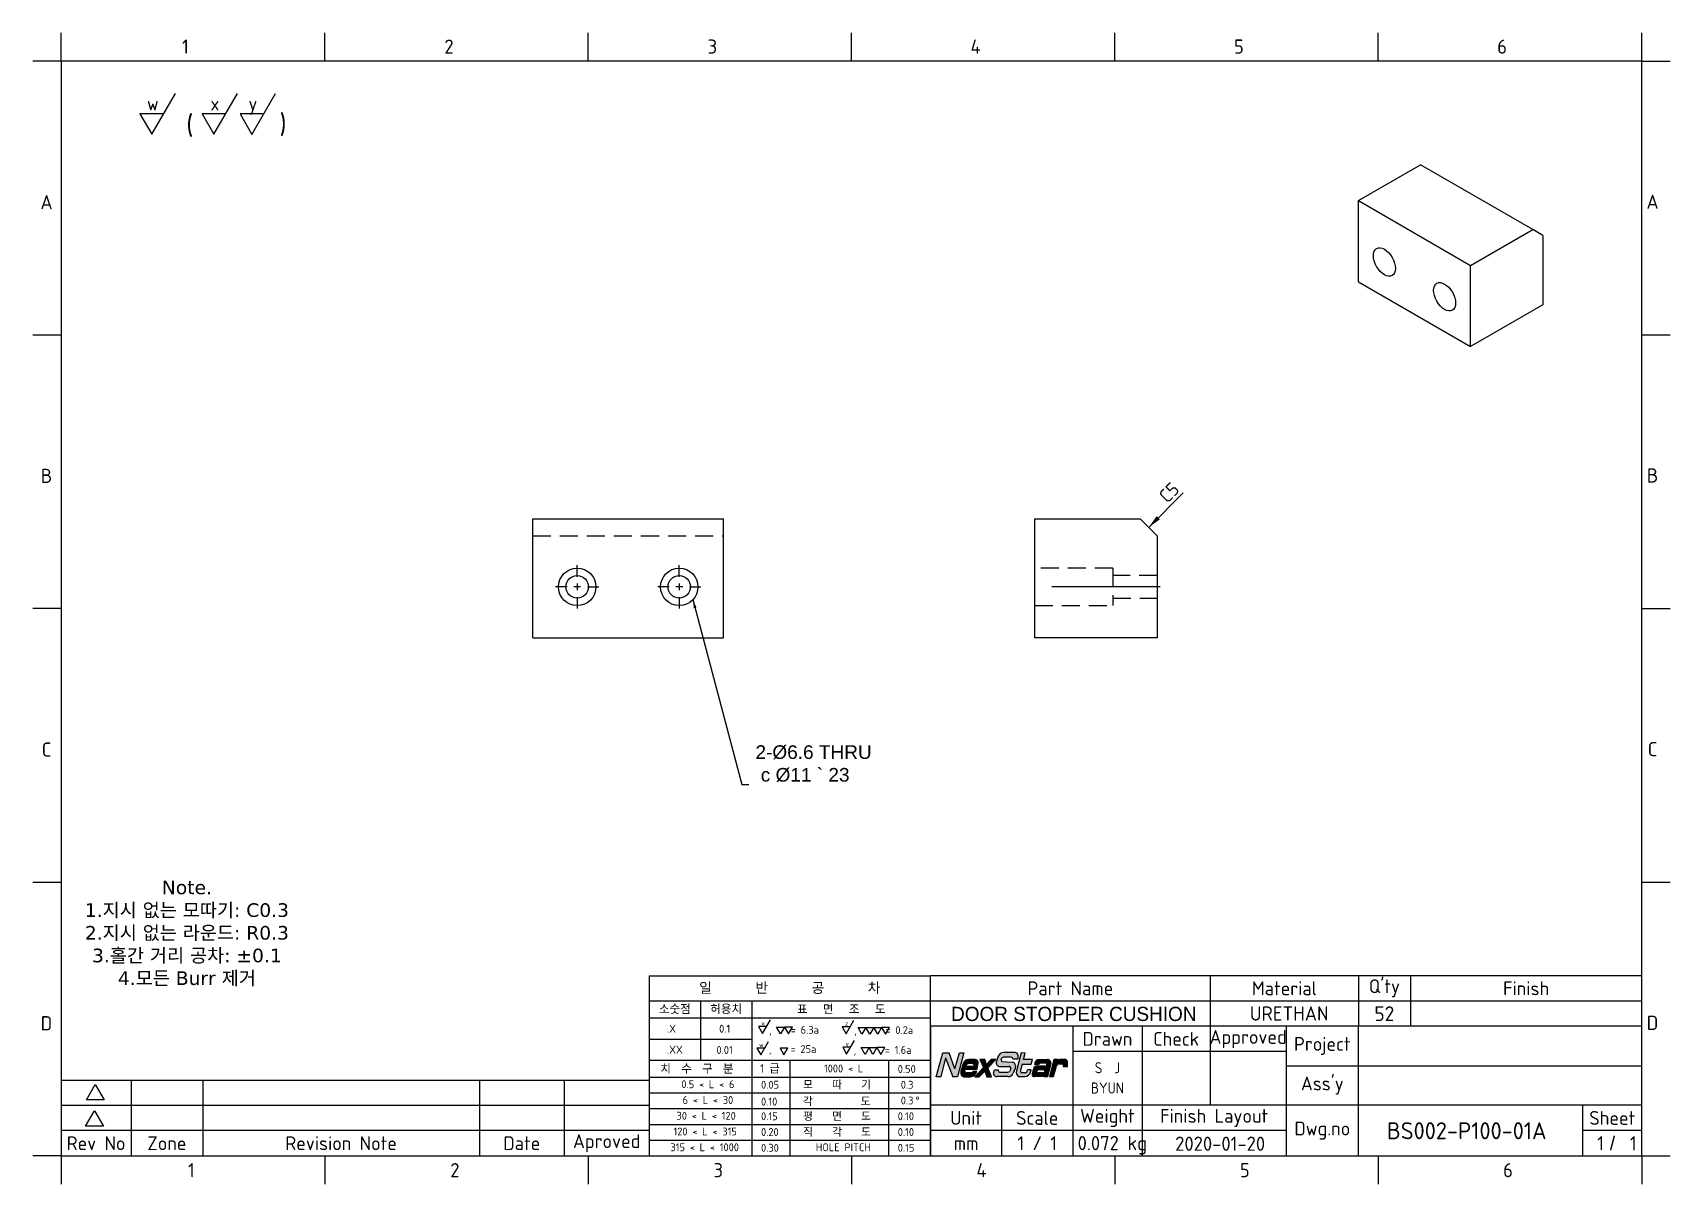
# Model space of a CAD drawing. Header units: millimetres. Extents: x 5 to 486, y 6 to 345.
import ezdxf
from ezdxf.enums import TextEntityAlignment as Align

# ---------------------------------------------------------------- set-up
doc = ezdxf.new("R2010")
doc.units = ezdxf.units.MM
doc.header["$LTSCALE"] = 1.666666666666667
doc.linetypes.add('CENTER2', pattern=[28.575000000000003, 19.05, -3.175, 3.175, -3.175])
doc.linetypes.add('HIDDEN2', pattern=[4.762499999999999, 3.175, -1.5875])
doc.layers.add('BS002-P100-01A', color=7, linetype='Continuous')
doc.layers.add('Default', color=7, linetype='Continuous')
doc.styles.add('QCADDimTextStyle', font='txt')
doc.styles.add('textstyle100', font='standard')
doc.styles.add('textstyle101', font='standard')
doc.styles.add('textstyle102', font='standard')
doc.styles.add('textstyle103', font='standard')
doc.styles.add('textstyle104', font='standard')
doc.styles.add('textstyle105', font='standard')
doc.styles.add('textstyle106', font='standard')
doc.styles.add('textstyle107', font='standard')
doc.styles.add('textstyle108', font='standard')
doc.styles.add('textstyle109', font='standard')
doc.styles.add('textstyle110', font='standard')
doc.styles.add('textstyle111', font='standard')
doc.styles.add('textstyle112', font='standard')
doc.styles.add('textstyle113', font='standard')
doc.styles.add('textstyle114', font='standard')
doc.styles.add('textstyle115', font='standard')
doc.styles.add('textstyle116', font='standard')
doc.styles.add('textstyle117', font='standard')
doc.styles.add('textstyle118', font='')
doc.styles.add('textstyle17', font='')
doc.styles.add('textstyle18', font='')
doc.styles.add('textstyle19', font='')
doc.styles.add('textstyle20', font='')
doc.styles.add('textstyle21', font='')
doc.styles.add('textstyle22', font='')
doc.styles.add('textstyle23', font='')
doc.styles.add('textstyle24', font='')
doc.styles.add('textstyle25', font='standard')
doc.styles.add('textstyle26', font='standard')
doc.styles.add('textstyle27', font='standard')
doc.styles.add('textstyle28', font='')
doc.styles.add('textstyle29', font='')
doc.styles.add('textstyle30', font='standard')
doc.styles.add('textstyle31', font='standard')
doc.styles.add('textstyle32', font='standard')
doc.styles.add('textstyle33', font='standard')
doc.styles.add('textstyle34', font='standard')
doc.styles.add('textstyle35', font='standard')
doc.styles.add('textstyle36', font='standard')
doc.styles.add('textstyle37', font='standard')
doc.styles.add('textstyle38', font='standard')
doc.styles.add('textstyle39', font='standard')
doc.styles.add('textstyle40', font='standard')
doc.styles.add('textstyle41', font='standard')
doc.styles.add('textstyle42', font='standard')
doc.styles.add('textstyle43', font='standard')
doc.styles.add('textstyle44', font='standard')
doc.styles.add('textstyle45', font='standard')
doc.styles.add('textstyle46', font='standard')
doc.styles.add('textstyle47', font='standard')
doc.styles.add('textstyle48', font='standard')
doc.styles.add('textstyle49', font='')
doc.styles.add('textstyle50', font='standard')
doc.styles.add('textstyle51', font='standard')
doc.styles.add('textstyle52', font='standard')
doc.styles.add('textstyle53', font='standard')
doc.styles.add('textstyle54', font='standard')
doc.styles.add('textstyle55', font='standard')
doc.styles.add('textstyle56', font='standard')
doc.styles.add('textstyle57', font='standard')
doc.styles.add('textstyle58', font='')
doc.styles.add('textstyle59', font='standard')
doc.styles.add('textstyle60', font='standard')
doc.styles.add('textstyle61', font='standard')
doc.styles.add('textstyle62', font='standard')
doc.styles.add('textstyle63', font='standard')
doc.styles.add('textstyle64', font='standard')
doc.styles.add('textstyle65', font='standard')
doc.styles.add('textstyle66', font='standard')
doc.styles.add('textstyle67', font='standard')
doc.styles.add('textstyle68', font='standard')
doc.styles.add('textstyle69', font='standard')
doc.styles.add('textstyle70', font='standard')
doc.styles.add('textstyle71', font='standard')
doc.styles.add('textstyle72', font='standard')
doc.styles.add('textstyle73', font='standard')
doc.styles.add('textstyle74', font='standard')
doc.styles.add('textstyle75', font='standard')
doc.styles.add('textstyle76', font='standard')
doc.styles.add('textstyle77', font='standard')
doc.styles.add('textstyle78', font='standard')
doc.styles.add('textstyle79', font='standard')
doc.styles.add('textstyle80', font='standard')
doc.styles.add('textstyle81', font='standard')
doc.styles.add('textstyle82', font='standard')
doc.styles.add('textstyle83', font='standard')
doc.styles.add('textstyle84', font='standard')
doc.styles.add('textstyle85', font='standard')
doc.styles.add('textstyle86', font='standard')
doc.styles.add('textstyle87', font='standard')
doc.styles.add('textstyle88', font='standard')
doc.styles.add('textstyle89', font='standard')
doc.styles.add('textstyle90', font='standard')
doc.styles.add('textstyle91', font='standard')
doc.styles.add('textstyle92', font='standard')
doc.styles.add('textstyle93', font='standard')
doc.styles.add('textstyle94', font='standard')
doc.styles.add('textstyle95', font='standard')
doc.styles.add('textstyle96', font='standard')
doc.styles.add('textstyle97', font='standard')
doc.styles.add('textstyle98', font='standard')
doc.styles.add('textstyle99', font='standard')
doc.styles.get('textstyle118').set_extended_font_data('Verdana')
doc.styles.get('textstyle17').set_extended_font_data('Solid Edge ISO')
doc.styles.get('textstyle18').set_extended_font_data('Solid Edge ISO')
doc.styles.get('textstyle19').set_extended_font_data('Solid Edge ISO')
doc.styles.get('textstyle20').set_extended_font_data('Solid Edge ISO')
doc.styles.get('textstyle21').set_extended_font_data('Solid Edge ISO')
doc.styles.get('textstyle22').set_extended_font_data('Solid Edge ISO')
doc.styles.get('textstyle23').set_extended_font_data('Solid Edge ISO')
doc.styles.get('textstyle24').set_extended_font_data('Solid Edge ISO')
doc.styles.get('textstyle28').set_extended_font_data('Arial')
doc.styles.get('textstyle29').set_extended_font_data('Solid Edge ISO')
doc.styles.get('textstyle49').set_extended_font_data('Arial')
doc.styles.get('textstyle58').set_extended_font_data('Solid Edge ISO')
doc.dimstyles.new('QCADDimStyle', dxfattribs={"dimtxt": 2.5, "dimasz": 2.5, "dimexe": 1.25, "dimexo": 0.625, "dimtad": 1, "dimtoh": 1, "dimdec": 4, "dimzin": 0, "dimdsep": 46, "dimtxsty": 'QCADDimTextStyle', "dimcen": 0.09, "dimadec": 0, "dimazin": 0, "dimtfac": 1, "dimtdec": 4, "dimtofl": 0, "dimtmove": 0, "dimatfit": 3, "dimfxl": 1, "dimtolj": 1, "dimtzin": 0, "dimarcsym": 0})

msp = doc.modelspace()

# ---------------------------------------------------------------- texts
at = {"layer": 'Default'}
for s, insert, char_height, width, attachment_point, style in [('{\\fSolid Edge ANSI|b0||i0||c0|p34;\\C7;\\H3.;\\W1.;일       반       공       차}', (227.2195864130526, 63.88411896861722), 3, 83.53499583333334, 5, 'textstyle68'), ('{\\fSolid Edge ANSI|b0||i0||c0|p34;\\C7;\\H2.4812375;\\W1.;소숫점}', (193.4225984818219, 57.69186190217087), 2.4812375, 15.23919028963277, 5, 'textstyle85'), ('{\\fSolid Edge ANSI|b0||i0||c0|p34;\\C7;\\H2.4812375;\\W1.;허용치}', (208.5109056992801, 57.69184910263196), 2.4812375, 15.23919028963277, 5, 'textstyle90'), ('{\\fSolid Edge ANSI|b0||i0||c0|p34;\\C7;\\H2.4812375;\\W1.;표   면   조   도}', (242.321478242699, 57.69150201299333), 2.4812375, 53.05816624807341, 5, 'textstyle91'), ('{\\fSolid Edge ANSI|b0||i0||c0|p34;\\C7;\\H2.315821667;\\W1.;.X}', (192.4531373108209, 52.02322666769371), 2.315821666666667, 3.238604364102557, 5, 'textstyle87'), ('{\\fSolid Edge ANSI|b0||i0||c0|p34;\\C7;\\H2.315821667;\\W1.;0.1}', (208.0830983507841, 52.02352666769377), 2.315821666666667, 4.857898129487157, 5, 'textstyle88'), ('{\\fSolid Edge ANSI|b0||i0||c0|p34;\\C7;\\H2.315821667;\\W1.; ,    = 6.3a}', (219.712735835372, 52.85026359301764), 2.315821666666667, 19.43154201794873, 1, 'textstyle92'), ('{\\fSolid Edge ANSI|b0||i0||c0|p34;\\C7;\\H2.315821667;\\W1.; ,      = 0.2a}', (244.743620617981, 52.7604182271962), 2.315821666666667, 22.67012954871797, 1, 'textstyle95'), ('{\\fSolid Edge ANSI|b0||i0||c0|p34;\\C7;\\H2.315821667;\\W1.;.XX}', (193.4345550728247, 45.86858461258876), 2.315821666666667, 4.857898129487181, 5, 'textstyle86'), ('{\\fSolid Edge ANSI|b0||i0||c0|p34;\\C7;\\H2.315821667;\\W1.;0.01}', (208.0431529766312, 45.77054356602291), 2.315821666666667, 6.477191894871781, 5, 'textstyle89'), ('{\\fSolid Edge ANSI|b0||i0||c0|p34;\\C7;\\H2.315821667;\\W1.; ,    = 25a}', (219.6689099796963, 47.18842261463649), 2.315821666666667, 17.8122482525641, 1, 'textstyle93'), ('{\\fSolid Edge ANSI|b0||i0||c0|p34;\\C7;\\H2.315821667;\\W1.; ,      = 1.6a}', (244.5674202718162, 46.92637715391096), 2.315821666666667, 22.67012954871797, 1, 'textstyle94'), ('{\\fSolid Edge ANSI|b0||i0||c0|p34;\\C7;\\H2.4812375;\\W1.;치  수  구  분}', (189.183912747424, 41.52566531343002), 2.4812375, 24.28942331410255, 1, 'textstyle69'), ('{\\fSolid Edge ANSI|b0||i0||c0|p34;\\C7;\\H2.4812375;\\W1.;1 급}', (218.5148545540648, 41.59950156544824), 2.4812375, 6.939847256410272, 1, 'textstyle70'), ('{\\fSolid Edge ANSI|b0||i0||c0|p34;\\C7;\\H2.315821667;\\W1.;1000 < L}', (237.2577501323207, 41.48331930480402), 2.315821666666667, 12.95436695641028, 1, 'textstyle77'), ('{\\fSolid Edge ANSI|b0||i0||c0|p34;\\C7;\\H2.315821667;\\W1.;0.50}', (258.9512579527577, 41.33608893401319), 2.315821666666667, 6.477191894871781, 1, 'textstyle79'), ('{\\fSolid Edge ANSI|b0||i0||c0|p34;\\C7;\\H2.315821667;\\W1.;0.5 < L < 6}', (195.3474492443116, 36.85167597147061), 2.315821666666667, 17.8122482525641, 1, 'textstyle76'), ('{\\fSolid Edge ANSI|b0||i0||c0|p34;\\C7;\\H2.315821667;\\W1.;0.05}', (218.7629783040649, 36.70444560067978), 2.315821666666667, 6.477191894871781, 1, 'textstyle84'), ('{\\fSolid Edge ANSI|b0||i0||c0|p34;\\C7;\\H2.315821667;\\W1.;모    따    기}', (231.1221481990011, 36.77319669024509), 2.315821666666667, 22.67012954871797, 1, 'textstyle71'), ('{\\fSolid Edge ANSI|b0||i0||c0|p34;\\C7;\\H2.315821667;\\W1.;0.3}', (259.8419585937833, 36.70444560067985), 2.315821666666667, 4.857898129487157, 1, 'textstyle80'), ('{\\fSolid Edge ANSI|b0||i0||c0|p34;\\C7;\\H2.315821667;\\W1.;6 < L < 30}', (195.7037295007219, 32.22003263813725), 2.315821666666667, 16.19295448717948, 1, 'textstyle75'), ('{\\fSolid Edge ANSI|b0||i0||c0|p34;\\C7;\\H2.315821667;\\W1.;0.10}', (218.7629783040649, 31.74197060067959), 2.315821666666667, 6.477191894871781, 1, 'textstyle83'), ('{\\fSolid Edge ANSI|b0||i0||c0|p34;\\C7;\\H2.315821667;\\W1.;각          도}', (231.0696638317485, 31.89613759591226), 2.315821666666667, 22.67012954871797, 1, 'textstyle59'), ('{\\fSolid Edge ANSI|b0||i0||c0|p34;\\C7;\\H2.315821667;\\W1.;0.3}', (259.8404773717955, 32.08141474198966), 2.315821666666667, 4.857898129487157, 1, 'textstyle60'), ('{\\fSolid Edge ANSI|b0||i0||c0|p34;\\C7;\\H2.315821667;\\W1.;°}', (264.1158404487185, 32.08141474198966), 2.315821666666667, 3.238604364102581, 1, 'textstyle61'), ('{\\fSolid Edge ANSI|b0||i0||c0|p34;\\C7;\\H2.315821667;\\W1.;30 < L < 120}', (193.9223282186707, 27.58838930480393), 2.315821666666667, 19.43154201794873, 1, 'textstyle74'), ('{\\fSolid Edge ANSI|b0||i0||c0|p34;\\C7;\\H2.315821667;\\W1.;0.15}', (218.7629783040649, 27.4411589340131), 2.315821666666667, 6.477191894871781, 1, 'textstyle82'), ('{\\fSolid Edge ANSI|b0||i0||c0|p34;\\C7;\\H2.315821667;\\W1.;평    면    도}', (231.1221481990011, 27.50991002357839), 2.315821666666667, 22.67012954871797, 1, 'textstyle64'), ('{\\fSolid Edge ANSI|b0||i0||c0|p34;\\C7;\\H2.315821667;\\W1.;0.10}', (258.9512579527577, 27.44115893401313), 2.315821666666667, 6.477191894871781, 1, 'textstyle67'), ('{\\fSolid Edge ANSI|b0||i0||c0|p34;\\C7;\\H2.315821667;\\W1.;120 < L < 315}', (193.0316275776451, 22.95674597147057), 2.315821666666667, 21.05083578333335, 1, 'textstyle73'), ('{\\fSolid Edge ANSI|b0||i0||c0|p34;\\C7;\\H2.315821667;\\W1.;0.20}', (218.7629783040649, 22.80951560067974), 2.315821666666667, 6.477191894871781, 1, 'textstyle78'), ('{\\fSolid Edge ANSI|b0||i0||c0|p34;\\C7;\\H2.315821667;\\W1.;직    각    도}', (231.1221481990011, 22.87826669024505), 2.315821666666667, 22.67012954871797, 1, 'textstyle63'), ('{\\fSolid Edge ANSI|b0||i0||c0|p34;\\C7;\\H2.315821667;\\W1.;0.10}', (258.9512579527577, 22.80951560067979), 2.315821666666667, 6.477191894871781, 1, 'textstyle65'), ('{\\fSolid Edge ANSI|b0||i0||c0|p34;\\C7;\\H2.315821667;\\W1.;315 < L < 1000}', (192.1409269366195, 18.32510263813725), 2.315821666666667, 22.67012954871797, 1, 'textstyle72'), ('{\\fSolid Edge ANSI|b0||i0||c0|p34;\\C7;\\H2.315821667;\\W1.;0.30}', (218.7629783040649, 18.17787226734642), 2.315821666666667, 6.477191894871781, 1, 'textstyle81'), ('{\\fSolid Edge ANSI|b0||i0||c0|p34;\\C7;\\H2.315821667;\\W1.;HOLE PITCH}', (234.8825484229189, 18.32510263813726), 2.315821666666667, 16.19295448717948, 1, 'textstyle62'), ('{\\fSolid Edge ANSI|b0||i0||c0|p34;\\C7;\\H2.315821667;\\W1.;0.15}', (258.9512579527577, 18.17787226734643), 2.315821666666667, 6.477191894871781, 1, 'textstyle66')]:
    msp.add_mtext(s, dxfattribs=dict(insert=insert, char_height=char_height, width=width, attachment_point=attachment_point, style=style))
for s, insert, char_height, width, attachment_point, style in [('{\\fSolid Edge ISO|b0||i0||c0|p34;\\C7;\\H4.166666667;\\W1.;1}', (49.57651345827045, 340.6751204913955), 4.166666666666667, 1.721607742424242, 5, 'textstyle105'), ('{\\fSolid Edge ISO|b0||i0||c0|p34;\\C7;\\H4.166666667;\\W1.;2}', (127.0388500744319, 340.6751038247288), 4.166666666666667, 2.582403196969684, 5, 'textstyle107'), ('{\\fSolid Edge ISO|b0||i0||c0|p34;\\C7;\\H4.166666667;\\W1.;3}', (204.4656177511996, 340.6750954913955), 4.166666666666667, 2.199827439393948, 5, 'textstyle109'), ('{\\fSolid Edge ISO|b0||i0||c0|p34;\\C7;\\H4.166666667;\\W1.;4}', (281.8260975491794, 340.6750788247288), 4.166666666666667, 2.486759257575739, 5, 'textstyle111'), ('{\\fSolid Edge ISO|b0||i0||c0|p34;\\C7;\\H4.166666667;\\W1.;5}', (359.2244561350381, 340.6750788247288), 4.166666666666667, 2.391115318181793, 5, 'textstyle113'), ('{\\fSolid Edge ISO|b0||i0||c0|p34;\\C7;\\H4.166666667;\\W1.;6}', (436.5944056299875, 340.6750788247288), 4.166666666666667, 2.582403196969778, 5, 'textstyle115'), ('{\\fSolid Edge ANSI|b0||i0||c0|p34;\\C7;\\H5.833333333;\\W1.;(}', (49.82450860188585, 320.5279951849891), 5.833333333333334, 1.631461236437255, 1, 'textstyle26'), ('{\\fSolid Edge ANSI|b0||i0||c0|p34;\\C7;\\H5.833333333;\\W1.;)}', (77.22755145200958, 320.8051961245263), 5.833333333333334, 1.631461236437255, 1, 'textstyle25'), ('{\\fSolid Edge ISO|b0||i0||c0|p34;\\C7;\\H4.166666667;\\W1.;A}', (8.742356418532616, 294.9514069742425), 4.166666666666667, 2.295471378787879, 5, 'textstyle97'), ('{\\fSolid Edge ISO|b0||i0||c0|p34;\\C7;\\H4.166666667;\\W1.;A}', (480.8073201819417, 295.0756242736326), 4.166666666666667, 2.295471378787847, 5, 'textstyle98'), ('{\\fSolid Edge ISO|b0||i0||c0|p34;\\C7;\\H4.166666667;\\W1.;B}', (480.7978588183053, 214.6329609402993), 4.166666666666667, 2.391115318181886, 5, 'textstyle100'), ('{\\fSolid Edge ISO|b0||i0||c0|p34;\\C7;\\H4.166666667;\\W1.;B}', (8.732895054896087, 214.5087519742425), 4.166666666666667, 2.391115318181819, 5, 'textstyle99'), ('{\\fSolid Edge ISO|b0||i0||c0|p34;\\C7;\\H4.166666667;\\W1.;C}', (8.742364751865784, 134.0660969742425), 4.166666666666667, 2.295471378787879, 5, 'textstyle101'), ('{\\fSolid Edge ISO|b0||i0||c0|p34;\\C7;\\H4.166666667;\\W1.;C}', (480.8073285152748, 134.1903059402993), 4.166666666666667, 2.295471378787847, 5, 'textstyle102'), ('\\C7;\\H4;Note.\\P1.지시 없는 모따기: C0.3\\P2.지시 없는 라운드: R0.3\\P3.홀간 거리 공차: %%p0.1\\P4.모든 Burr 제거', (50, 80), 5, 94.13843137956006, 5, 'textstyle118'), ('{\\fSolid Edge ANSI|b0||i0||c0|p34;\\C7;\\H4.065693333;\\W1.;Part Name}', (309.6892473212858, 63.89030473550417), 4.065693333333333, 82.20577156305323, 5, 'textstyle30'), ('{\\fSolid Edge ISO|b0||i0||c0|p34;\\C7;\\H4.065693333;\\W1.;Material}', (372.57221911625, 63.89030473550417), 4.065693333333333, 43.56017202687514, 5, 'textstyle31'), ("{\\fSolid Edge ISO|b0||i0||c0|p34;\\C7;\\H4.065693333;\\W1.;Q'ty}", (401.9947259487545, 63.89030473550419), 4.065693333333333, 15.28484163813372, 5, 'textstyle32'), ('{\\fSolid Edge ISO|b0||i0||c0|p34;\\C7;\\H4.065693333;\\W1.;Finish}', (443.6581541537903, 63.89030473550418), 4.065693333333333, 68.04201477193786, 5, 'textstyle33'), ('{\\fSolid Edge ISO|b0||i0||c0|p34;\\C7;\\H4.333333333;\\W1.;52\\P}', (401.9753250847831, 56.42630321200269), 4.333333333333334, 15.35146560925604, 5, 'textstyle27'), ('{\\fSolid Edge ISO|b0||i0||c0|p34;\\C7;\\H4.166666667;\\W1.;D}', (8.723425357926388, 53.62344197424238), 4.166666666666667, 2.486759257575759, 5, 'textstyle103'), ('{\\fSolid Edge ISO|b0||i0||c0|p34;\\C7;\\H4.166666667;\\W1.;D}', (480.7883891213354, 53.74765927363244), 4.166666666666667, 2.486759257575739, 5, 'textstyle104'), ('{\\fSolid Edge ISO|b0||i0||c0|p34;\\C7;\\H4.065693333;\\W1.;Drawn}', (320.5856634163974, 49.02232652838515), 4.065693333333333, 20.36148375327623, 5, 'textstyle35'), ('{\\fSolid Edge ISO|b0||i0||c0|p34;\\C7;\\H4.065693333;\\W1.;Check}', (340.779269197924, 49.02232652838515), 4.065693333333333, 20.02572780977698, 5, 'textstyle34'), ('{\\fSolid Edge ISO|b0||i0||c0|p34;\\C7;\\H4.065693333;\\W1.;Approved}', (361.9424671898591, 48.97626790787163), 4.065693333333333, 21.83039217236486, 5, 'textstyle36'), ('{\\fSolid Edge ISO|b0||i0||c0|p34;\\C7;\\H4.065693333;\\W1.;Project}', (383.7425333347235, 46.9332152287323), 4.065693333333333, 21.21954358992831, 5, 'textstyle37'), ('{\\fSolid Edge ISO|b0||i0||c0|p34;\\C7;\\H3.252554667;\\W0.9;S  J}', (320.5856634163974, 40.54577368023029), 3.252554666666667, 20.36148375327623, 5, 'textstyle58'), ("{\\fSolid Edge ISO|b0||i0||c0|p34;\\C7;\\H4.065693333;\\W1.;Ass'y}", (383.7425333347235, 35.31694856206564), 4.065693333333333, 21.21954358992831, 5, 'textstyle96'), ('{\\fSolid Edge ISO|b0||i0||c0|p34;\\C7;\\H3.252554667;\\W0.9;BYUN}', (320.5856634163974, 34.58963223503613), 3.252554666666667, 20.36148375327623, 5, 'textstyle29'), ('{\\fSolid Edge ISO|b0||i0||c0|p34;\\C7;\\H4.065693333;\\W1.;Unit}', (279.0410015397593, 25.7889500688375), 4.065693333333333, 20.90927999999987, 5, 'textstyle38'), ('{\\fSolid Edge ISO|b0||i0||c0|p34;\\C7;\\H4.065693333;\\W1.;Scale}', (299.9502815397593, 25.7889500688375), 4.065693333333333, 20.90927999999997, 5, 'textstyle39'), ('{\\fSolid Edge ISO|b0||i0||c0|p34;\\C7;\\H4.065693333;\\W1.;Weight}', (320.5856634163974, 25.7889500688375), 4.065693333333333, 20.36148375327627, 5, 'textstyle55'), ('{\\fSolid Edge ISO|b0||i0||c0|p34;\\C7;\\H4.065693333;\\W1.;Finish Layout}', (351.9495834163975, 25.78895006883751), 4.065693333333333, 42.36635624672381, 5, 'textstyle40'), ('{\\fSolid Edge ISO|b0||i0||c0|p34;\\C7;\\H4.065693333;\\W1.;Dwg.no}', (383.7425333347235, 22.07174473550416), 4.065693333333333, 21.21954358992831, 5, 'textstyle41'), ('{\\fSolid Edge ISO|b0||i0||c0|p34;\\C7;\\H4.065693333;\\W1.;Sheet}', (468.9669615397594, 25.78895006883752), 4.065693333333333, 17.42439999999984, 5, 'textstyle42'), ('{\\fSolid Edge ISO|b0||i0||c0|p34;\\C7;\\H4.065693333;\\W1.;Rev No}', (23.30889087309256, 18.35453940217083), 4.065693333333333, 20.56079200000003, 5, 'textstyle44'), ('{\\fSolid Edge ISO|b0||i0||c0|p34;\\C7;\\H4.065693333;\\W1.;Zone}', (44.12250686544191, 18.35453940217084), 4.065693333333333, 21.06643998469868, 5, 'textstyle117'), ('{\\fSolid Edge ISO|b0||i0||c0|p34;\\C7;\\H4.065693333;\\W1.;Revision Note}', (95.32966217874458, 18.35453940217083), 4.065693333333333, 81.34787064190667, 5, 'textstyle45'), ('{\\fSolid Edge ISO|b0||i0||c0|p34;\\C7;\\H4.065693333;\\W1.;Date}', (148.4535345197286, 18.35453940217083), 4.065693333333333, 24.89987404006138, 5, 'textstyle46'), ('{\\fSolid Edge ISO|b0||i0||c0|p34;\\C7;\\H4.065693333;\\W1.;Aproved}', (173.390958206426, 18.35453940217082), 4.065693333333333, 24.97497333333348, 5, 'textstyle47'), ('{\\fSolid Edge ISO|b0||i0||c0|p34;\\C7;\\H4.065693333;\\W1.;1 / 1}', (299.9502815397593, 18.35453940217083), 4.065693333333333, 20.90927999999997, 5, 'textstyle57'), ('{\\fArial|b0||i0||c0|p34;\\C7;\\H4.065693333;\\W1.;/}', (469.0301417955666, 18.30955613020843), 4.065693333333333, 2.915878317840185, 5, 'textstyle43'), ('{\\fSolid Edge ISO|b0||i0||c0|p34;\\C7;\\H4.065693333;\\W1.;mm}', (279.0410015397593, 18.35453940217083), 4.065693333333333, 20.90927999999992, 5, 'textstyle48'), ('{\\fSolid Edge ISO|b0||i0||c0|p34;\\C7;\\H4.166666667;\\W1.;1}', (51.31995340165864, 10.44664646421262), 4.166666666666667, 1.721607742424242, 5, 'textstyle106'), ('{\\fSolid Edge ISO|b0||i0||c0|p34;\\C7;\\H4.166666667;\\W1.;2}', (128.78229001782, 10.44662979754595), 4.166666666666667, 2.582403196969684, 5, 'textstyle108'), ('{\\fSolid Edge ISO|b0||i0||c0|p34;\\C7;\\H4.166666667;\\W1.;3}', (206.2090576945877, 10.44662146421262), 4.166666666666667, 2.199827439393948, 5, 'textstyle110'), ('{\\fSolid Edge ISO|b0||i0||c0|p34;\\C7;\\H4.166666667;\\W1.;4}', (283.5695374925676, 10.44661313087929), 4.166666666666667, 2.486759257575739, 5, 'textstyle112'), ('{\\fSolid Edge ISO|b0||i0||c0|p34;\\C7;\\H4.166666667;\\W1.;5}', (360.9678960784262, 10.44660479754596), 4.166666666666667, 2.391115318181793, 5, 'textstyle114'), ('{\\fSolid Edge ISO|b0||i0||c0|p34;\\C7;\\H4.166666667;\\W1.;6}', (438.3378455733757, 10.44661313087929), 4.166666666666667, 2.582403196969684, 5, 'textstyle116')]:
    msp.add_mtext(s, dxfattribs=dict(at, insert=insert, char_height=char_height, width=width, attachment_point=attachment_point, style=style))
at = {"layer": 'Default', "color": 7}
for s, insert, char_height, attachment_point, style in [('2-%%c6.6 THRU \\P c %%c11 ` 23\\P', (217.1336756053855, 135.316306358393), 4, 1, 'textstyle28'), ('{\\pxsm0.9;\\fSolid Edge ISO|b0||i0||c0|p34;\\W1.;URETHAN\\P}', (374.0332728835003, 58.56994935584278), 4.166666666666667, 2, 'textstyle50'), ('{\\pxsm0.9;\\fSolid Edge ISO|b0||i0||c0|p34;\\W1.;BS002-P100-01A\\P}', (426.2014926400942, 24.53529890079703), 5, 2, 'textstyle51'), ('{\\pxsm0.9;\\fSolid Edge ISO|b0||i0||c0|p34;\\W1.;0.072 kg\\P}', (322.0321661142515, 20.47002776956749), 4.166666666666667, 2, 'textstyle56'), ('{\\pxsm0.9;\\fSolid Edge ISO|b0||i0||c0|p34;\\W1.;2020-01-20\\P}', (353.7112663943644, 20.29691793197123), 4.166666666666667, 2, 'textstyle52'), ('{\\pxsm0.9;\\fSolid Edge ISO|b0||i0||c0|p34;\\W1.;1\\P}', (464.5489107183046, 20.44759422094642), 4.166666666666667, 1, 'textstyle53'), ('{\\pxsm0.9;\\fSolid Edge ISO|b0||i0||c0|p34;\\W1.;1\\P}', (474.1694525650744, 20.40816577075474), 4.166666666666667, 1, 'textstyle54')]:
    msp.add_mtext(s, dxfattribs=dict(at, insert=insert, char_height=char_height, attachment_point=attachment_point, style=style))
at = {"layer": 'Default', "color": 18, "true_color": 0x000000, "insert": (310.6905555390156, 58.45042112300543), "char_height": 4.16667, "attachment_point": 2, "style": 'textstyle49'}
msp.add_mtext('\\f24 Edge ISO|b0|i0|c0|p0;DOOR STOPPER CUSHION\\P', dxfattribs=at)

# ---------------------------------------------------------------- blocks, each defined once
blk = doc.blocks.new('SEANNOT_GROUP')
at = {"layer": 'Default', "color": 7, "linetype": 'Continuous'}
for p, q in [((39.68191937789098, 314.9225732417842), (46.6101226130289, 326.9225732417842)), ((36.21781776275307, 320.9225732417842), (39.68191937789098, 314.9225732417842)), ((43.14602099302889, 320.9225732417842), (36.21781776275307, 320.9225732417842))]:
    blk.add_line(p, q, dxfattribs=at)
at = {"layer": 'Default', "color": 7, "linetype": 'Continuous', "style": 'textstyle18'}
blk.add_text('w', height=4, dxfattribs=at).set_placement((38.27282846880007, 325.9225732417842), align=Align.TOP_LEFT)
blk = doc.blocks.new('SEANNOT_GROUP1')
at = {"layer": 'Default', "color": 7, "linetype": 'Continuous'}
for p, q in [((69.11223738940086, 314.875474280013), (76.04044062453877, 326.875474280013)), ((65.64813577426295, 320.875474280013), (69.11223738940087, 314.875474280013)), ((72.57633900453878, 320.875474280013), (65.64813577426295, 320.875474280013))]:
    blk.add_line(p, q, dxfattribs=at)
at = {"layer": 'Default', "color": 7, "linetype": 'Continuous', "style": 'textstyle19'}
blk.add_text('y', height=4, dxfattribs=at).set_placement((68.11223738940087, 325.875474280013), align=Align.TOP_LEFT)
blk = doc.blocks.new('SEANNOT_GROUP2')
at = {"layer": 'Default', "color": 7, "linetype": 'Continuous'}
for p, q in [((57.94044610128199, 314.9151482676316), (64.86864933641989, 326.9151482676316)), ((54.47634448614407, 320.9151482676315), (57.94044610128199, 314.9151482676315)), ((61.40454771641991, 320.9151482676315), (54.47634448614408, 320.9151482676315))]:
    blk.add_line(p, q, dxfattribs=at)
at = {"layer": 'Default', "color": 7, "linetype": 'Continuous', "style": 'textstyle20'}
blk.add_text('x', height=4, dxfattribs=at).set_placement((56.94044610128199, 325.9151482676316), align=Align.TOP_LEFT)
blk = doc.blocks.new('SEANNOT_GROUP3')
at = {"layer": 'Default', "color": 7, "linetype": 'CENTER2'}
for p, q in [((164.7301302322035, 184.8778295999149), (164.7301302322035, 188.2111627907559)), ((161.7301300897112, 181.8778294574226), (158.3967968988702, 181.8778294574226)), ((165.730130279701, 181.8778294574226), (163.7301301847061, 181.8778294574226)), ((164.7301302322035, 182.87782950492), (164.7301302322035, 180.8778294099251)), ((164.7301302322035, 178.8778293149302), (164.7301302322035, 175.5444961240892)), ((167.7301303746959, 181.8778294574226), (171.0634635655369, 181.8778294574226))]:
    blk.add_line(p, q, dxfattribs=at)
blk = doc.blocks.new('SEANNOT_GROUP4')
at = {"layer": 'Default', "color": 7, "linetype": 'CENTER2'}
for p, q in [((194.7301302322036, 184.8778295999149), (194.7301302322036, 188.2111627907559)), ((191.7301300897112, 181.8778294574226), (188.3967968988702, 181.8778294574226)), ((195.730130279701, 181.8778294574226), (193.7301301847061, 181.8778294574226)), ((194.7301302322036, 182.87782950492), (194.7301302322036, 180.8778294099251)), ((194.7301302322036, 178.8778293149302), (194.7301302322036, 175.5444961240892)), ((197.7301303746959, 181.8778294574226), (201.0634635655369, 181.8778294574226))]:
    blk.add_line(p, q, dxfattribs=at)
blk = doc.blocks.new('SEANNOT_GROUP5')
at = {"layer": 'Default', "color": 7, "linetype": 'CENTER2'}
blk.add_line((336.0376372096451, 181.8778294574226), (299.7043038763117, 181.8778294574226), dxfattribs=at)
blk = doc.blocks.new('SE')
at = {"layer": 'BS002-P100-01A', "color": 7, "linetype": 'Continuous'}
for p, q in [((151.7301302322036, 166.8778294574226), (151.7301302322036, 201.8778294574226)), ((151.7301302322036, 201.8778294574226), (207.7301302322036, 201.8778294574226)), ((207.7301302322036, 166.8778294574226), (207.7301302322036, 201.8778294574226)), ((151.7301302322036, 166.8778294574226), (207.7301302322036, 166.8778294574226))]:
    blk.add_line(p, q, dxfattribs=at)
at = {"layer": 'BS002-P100-01A', "color": 7, "linetype": 'HIDDEN2'}
blk.add_line((151.7301302322036, 196.8778294574226), (207.7301302322036, 196.8778294574226), dxfattribs=at)
at = {"layer": 'BS002-P100-01A', "color": 7, "linetype": 'Continuous'}
for centre, radius in [((164.7301302322035, 181.8778294574226), 5.499999999999999), ((164.7301302322036, 181.8778294574226), 3.299999999999999), ((194.7301302322036, 181.8778294574226), 5.499999999999999), ((194.7301302322036, 181.8778294574226), 3.299999999999999)]:
    blk.add_circle(centre, radius, dxfattribs=at)
blk = doc.blocks.new('SE1')
at = {"layer": 'BS002-P100-01A', "color": 7, "linetype": 'Continuous'}
for p, q in [((299.2043038763117, 166.8778294574226), (299.2043038763117, 201.8778294574226)), ((299.2043038763117, 201.8778294574226), (330.2043038763117, 201.8778294574226)), ((335.2043038763117, 196.8778294574226), (330.2043038763117, 201.8778294574226)), ((335.2043038763117, 196.8778294574226), (335.2043038763117, 166.8778294574226)), ((335.2043038763117, 166.8778294574226), (299.2043038763117, 166.8778294574226))]:
    blk.add_line(p, q, dxfattribs=at)
at = {"layer": 'BS002-P100-01A', "color": 7, "linetype": 'HIDDEN2'}
for p, q in [((322.2043038763117, 187.3778294574226), (299.2043038763117, 187.3778294574226)), ((322.2043038763117, 187.3778294574226), (322.2043038763117, 176.3778294574226)), ((335.2043038763117, 185.1778294574226), (322.2043038763117, 185.1778294574226)), ((322.2043038763117, 178.5778294574226), (335.2043038763117, 178.5778294574226)), ((299.2043038763117, 176.3778294574226), (322.2043038763117, 176.3778294574226))]:
    blk.add_line(p, q, dxfattribs=at)
blk = doc.blocks.new('SE2')
at = {"layer": 'BS002-P100-01A', "color": 7, "linetype": 'Continuous'}
for p, q in [((394.3350731049871, 295.3904508734743), (412.6019982856396, 305.9368650437907)), ((445.6003147410119, 286.8852781554771), (412.6019982856396, 305.9368650437908)), ((394.3350731049871, 271.5759672630822), (394.3350731049871, 295.3904508734743)), ((394.3350731049871, 295.3904508734743), (427.3333895603594, 276.3388639851606)), ((427.3333895603594, 276.3388639851607), (445.6003147410119, 286.8852781554771)), ((448.5465929959558, 285.1842436118777), (445.6003147410119, 286.8852781554771)), ((448.5465929959558, 285.1842436118777), (448.5465929959558, 264.7718290886846)), ((427.3333895603594, 252.5243803747686), (427.3333895603594, 276.3388639851607)), ((394.3350731049871, 271.5759672630822), (427.3333895603594, 252.5243803747686)), ((448.5465929959558, 264.7718290886846), (427.3333895603594, 252.5243803747687))]:
    blk.add_line(p, q, dxfattribs=at)
for centre, ratio in [((401.9953965678414, 277.3594847113204), 0.5773502691896254), ((419.6730660975051, 267.1532774497238), 0.5773502691896258)]:
    blk.add_ellipse(centre, major_axis=(2.291666666666668, -3.96928310067868), ratio=ratio, dxfattribs=at)
blk = doc.blocks.new('GDimGGroup')
at = {"layer": 'Default', "linetype": 'Continuous'}
blk.add_hatch(color=7, dxfattribs=at).paths.add_polyline_path([(335.0613265200994, 202.6776613112078), (332.7043038763118, 199.3778294574226), (336.0041356270681, 201.7348522454505)], flags=0)
at = {"layer": 'Default', "color": 7, "linetype": 'Continuous'}
blk.add_line((332.7043038763117, 199.3778294574226), (342.8853293073153, 209.558855333453), dxfattribs=at)
at = {"layer": 'Default', "color": 7, "linetype": 'Continuous', "style": 'textstyle17'}
blk.add_text('C5', height=4, rotation=45.00000125223908, dxfattribs=at).set_placement((335.3514277383628, 209.0960214015917), align=Align.TOP_LEFT)
blk = doc.blocks.new('SEANNOT_GROUP14')
at = {"layer": 'Default', "color": 7, "linetype": 'Continuous'}
for p, q in [((224.3508613427533, 46.34756345619476), (225.5055618811326, 44.34756345619476)), ((226.6602624195119, 46.34756345619476), (224.3508613427533, 46.34756345619476)), ((225.5055618811326, 44.34756345619476), (226.6602624195119, 46.34756345619476))]:
    blk.add_line(p, q, dxfattribs=at)
blk = doc.blocks.new('SEANNOT_GROUP15')
at = {"layer": 'Default', "color": 7, "linetype": 'Continuous'}
for p, q in [((224.502595303967, 50.50937647138323), (223.3478947655877, 52.50937647138323)), ((223.3478947655877, 52.50937647138323), (225.6572958423463, 52.50937647138323)), ((225.6572958423463, 52.50937647138323), (224.502595303967, 50.50937647138323)), ((225.6572958423463, 52.50937647138323), (226.8119963807256, 50.50937647138323)), ((227.9666969191049, 52.50937647138323), (225.6572958423463, 52.50937647138323)), ((226.8119963807256, 50.50937647138323), (227.9666969191049, 52.50937647138323))]:
    blk.add_line(p, q, dxfattribs=at)
blk = doc.blocks.new('SEANNOT_GROUP16')
at = {"layer": 'Default', "color": 7, "linetype": 'Continuous'}
for p, q in [((249.3527732746435, 44.45395844528483), (248.1980727362642, 46.45395844528483)), ((248.1980727362642, 46.45395844528483), (250.5074738130228, 46.45395844528483)), ((250.5074738130228, 46.45395844528483), (249.3527732746435, 44.45395844528483)), ((251.6621743514021, 44.45395844528483), (250.5074738130228, 46.45395844528483)), ((250.5074738130228, 46.45395844528483), (252.8168748897814, 46.45395844528483)), ((252.8168748897814, 46.45395844528483), (251.6621743514021, 44.45395844528483)), ((252.8168748897814, 46.45395844528483), (253.9715754281607, 44.45395844528483)), ((255.12627596654, 46.45395844528483), (252.8168748897814, 46.45395844528483)), ((253.9715754281607, 44.45395844528483), (255.12627596654, 46.45395844528483))]:
    blk.add_line(p, q, dxfattribs=at)
blk = doc.blocks.new('SEANNOT_GROUP17')
at = {"layer": 'Default', "color": 7, "linetype": 'Continuous'}
for p, q in [((248.4356582050715, 50.38490136273374), (247.2809576666922, 52.38490136273374)), ((247.2809576666922, 52.38490136273374), (249.5903587434508, 52.38490136273374)), ((249.5903587434508, 52.38490136273374), (248.4356582050715, 50.38490136273374)), ((250.7450592818302, 50.38490136273374), (249.5903587434508, 52.38490136273374)), ((249.5903587434508, 52.38490136273374), (251.8997598202095, 52.38490136273374)), ((251.8997598202095, 52.38490136273374), (250.7450592818302, 50.38490136273374)), ((253.0544603585888, 50.38490136273374), (251.8997598202095, 52.38490136273374)), ((251.8997598202095, 52.38490136273374), (254.209160896968, 52.38490136273374)), ((254.209160896968, 52.38490136273374), (253.0544603585888, 50.38490136273374)), ((254.209160896968, 52.38490136273374), (255.3638614353473, 50.38490136273374)), ((256.5185619737267, 52.38490136273374), (254.209160896968, 52.38490136273374)), ((255.3638614353474, 50.38490136273374), (256.5185619737267, 52.38490136273374))]:
    blk.add_line(p, q, dxfattribs=at)
blk = doc.blocks.new('SEANNOT_GROUP18')
at = {"layer": 'Default', "color": 7, "linetype": 'Continuous'}
for p, q in [((219.2012048184153, 50.6190191990276), (221.5106058967946, 54.61901919902761)), ((218.0465042800361, 52.61901919902761), (219.2012048184153, 50.6190191990276)), ((220.3559053567946, 52.61901919902761), (218.0465042800361, 52.61901919902761))]:
    blk.add_line(p, q, dxfattribs=at)
at = {"layer": 'Default', "color": 7, "linetype": 'Continuous', "style": 'textstyle21'}
blk.add_text('x', height=1.333333333333333, dxfattribs=at).set_placement((218.867871485082, 54.28568586569428), align=Align.TOP_LEFT)
blk = doc.blocks.new('SEANNOT_GROUP19')
at = {"layer": 'Default', "color": 7, "linetype": 'Continuous'}
for p, q in [((218.6671148060597, 44.30643348538636), (220.976515884439, 48.30643348538637)), ((217.5124142676804, 46.30643348538637), (218.6671148060597, 44.30643348538636)), ((219.821815344439, 46.30643348538637), (217.5124142676804, 46.30643348538637))]:
    blk.add_line(p, q, dxfattribs=at)
at = {"layer": 'Default', "color": 7, "linetype": 'Continuous', "style": 'textstyle22'}
blk.add_text('w', height=1.333333333333333, dxfattribs=at).set_placement((218.1974178363627, 47.97310015205304), align=Align.TOP_LEFT)
blk = doc.blocks.new('SEANNOT_GROUP20')
at = {"layer": 'Default', "color": 7, "linetype": 'Continuous'}
for p, q in [((243.7762088879107, 50.54019730777087), (246.08560996629, 54.54019730777087)), ((242.6215083495315, 52.54019730777087), (243.7762088879107, 50.54019730777086)), ((244.93090942629, 52.54019730777087), (242.6215083495315, 52.54019730777087))]:
    blk.add_line(p, q, dxfattribs=at)
at = {"layer": 'Default', "color": 7, "linetype": 'Continuous', "style": 'textstyle23'}
blk.add_text('z', height=1.333333333333333, dxfattribs=at).set_placement((243.3974210091229, 54.20686397443754), align=Align.TOP_LEFT)
blk = doc.blocks.new('SEANNOT_GROUP21')
at = {"layer": 'Default', "color": 7, "linetype": 'Continuous'}
for p, q in [((243.9298645348498, 44.55674701679207), (246.2392656132292, 48.55674701679208)), ((242.7751639964706, 46.55674701679208), (243.9298645348498, 44.55674701679207)), ((245.0845650732291, 46.55674701679208), (242.7751639964706, 46.55674701679208))]:
    blk.add_line(p, q, dxfattribs=at)
at = {"layer": 'Default', "color": 7, "linetype": 'Continuous', "style": 'textstyle24'}
blk.add_text('y', height=1.333333333333333, dxfattribs=at).set_placement((243.5965312015165, 48.22341368345874), align=Align.TOP_LEFT)
blk = doc.blocks.new('SE6')
at = {"layer": 'Default', "color": 7, "linetype": 'Continuous'}
blk.add_line((245.3538282064259, 336.4079207355043), (245.353828206426, 344.7412540688376), dxfattribs=at)
blk = doc.blocks.new('SE5')
at = {"layer": 'Default'}
blk.add_blockref('SE6', (0, 0), dxfattribs=at)
blk = doc.blocks.new('SE8')
at = {"layer": 'Default', "color": 7, "linetype": 'Continuous'}
blk.add_line((322.7427170953148, 336.4079207355043), (322.7427170953149, 344.7412540688376), dxfattribs=at)
blk = doc.blocks.new('SE7')
at = {"layer": 'Default'}
blk.add_blockref('SE8', (0, 0), dxfattribs=at)
blk = doc.blocks.new('SE10')
at = {"layer": 'Default', "color": 7, "linetype": 'Continuous'}
blk.add_line((400.1316059842037, 336.4079207355043), (400.1316059842038, 344.7412540688376), dxfattribs=at)
blk = doc.blocks.new('SE9')
at = {"layer": 'Default'}
blk.add_blockref('SE10', (0, 0), dxfattribs=at)
blk = doc.blocks.new('SE4')
for name in ['SE5', 'SE7', 'SE9']:
    blk.add_blockref(name, (0, 0))
blk = doc.blocks.new('SE3')
at = {"layer": 'Default'}
blk.add_blockref('SE4', (0, 0), dxfattribs=at)
blk = doc.blocks.new('SE14')
at = {"layer": 'Default', "color": 7, "linetype": 'Continuous'}
blk.add_line((245.3538282064259, 336.4079207355043), (245.3538282064258, 344.7412540688376), dxfattribs=at)
blk = doc.blocks.new('SE13')
at = {"layer": 'Default'}
blk.add_blockref('SE14', (0, 0), dxfattribs=at)
blk = doc.blocks.new('SE16')
at = {"layer": 'Default', "color": 7, "linetype": 'Continuous'}
blk.add_line((167.964939317537, 336.4079207355043), (167.9649393175369, 344.7412540688376), dxfattribs=at)
blk = doc.blocks.new('SE15')
at = {"layer": 'Default'}
blk.add_blockref('SE16', (0, 0), dxfattribs=at)
blk = doc.blocks.new('SE18')
at = {"layer": 'Default', "color": 7, "linetype": 'Continuous'}
blk.add_line((90.5760504286481, 336.4079207355043), (90.57605042864806, 344.7412540688376), dxfattribs=at)
blk = doc.blocks.new('SE17')
at = {"layer": 'Default'}
blk.add_blockref('SE18', (0, 0), dxfattribs=at)
blk = doc.blocks.new('SE12')
for name in ['SE17', 'SE15', 'SE13']:
    blk.add_blockref(name, (0, 0))
blk = doc.blocks.new('SE11')
at = {"layer": 'Default'}
blk.add_blockref('SE12', (0, 0), dxfattribs=at)
blk = doc.blocks.new('SE22')
at = {"layer": 'Default', "color": 7, "linetype": 'Continuous'}
blk.add_line((245.3538282064259, 14.63733406883762), (245.353828206426, 6.304000735504282), dxfattribs=at)
blk = doc.blocks.new('SE21')
at = {"layer": 'Default'}
blk.add_blockref('SE22', (0, 0), dxfattribs=at)
blk = doc.blocks.new('SE24')
at = {"layer": 'Default', "color": 7, "linetype": 'Continuous'}
blk.add_line((322.7427170953148, 14.63733406883762), (322.7427170953149, 6.304000735504282), dxfattribs=at)
blk = doc.blocks.new('SE23')
at = {"layer": 'Default'}
blk.add_blockref('SE24', (0, 0), dxfattribs=at)
blk = doc.blocks.new('SE26')
at = {"layer": 'Default', "color": 7, "linetype": 'Continuous'}
blk.add_line((400.1316059842037, 14.63733406883762), (400.1316059842038, 6.304000735504282), dxfattribs=at)
blk = doc.blocks.new('SE25')
at = {"layer": 'Default'}
blk.add_blockref('SE26', (0, 0), dxfattribs=at)
blk = doc.blocks.new('SE20')
for name in ['SE21', 'SE23', 'SE25']:
    blk.add_blockref(name, (0, 0))
blk = doc.blocks.new('SE19')
at = {"layer": 'Default'}
blk.add_blockref('SE20', (0, 0), dxfattribs=at)
blk = doc.blocks.new('SE30')
at = {"layer": 'Default', "color": 7, "linetype": 'Continuous'}
blk.add_line((245.3538282064259, 14.63733406883762), (245.3538282064258, 6.304000735504282), dxfattribs=at)
blk = doc.blocks.new('SE29')
at = {"layer": 'Default'}
blk.add_blockref('SE30', (0, 0), dxfattribs=at)
blk = doc.blocks.new('SE32')
at = {"layer": 'Default', "color": 7, "linetype": 'Continuous'}
blk.add_line((167.964939317537, 14.63733406883762), (167.9649393175369, 6.304000735504282), dxfattribs=at)
blk = doc.blocks.new('SE31')
at = {"layer": 'Default'}
blk.add_blockref('SE32', (0, 0), dxfattribs=at)
blk = doc.blocks.new('SE34')
at = {"layer": 'Default', "color": 7, "linetype": 'Continuous'}
blk.add_line((90.5760504286481, 14.63733406883762), (90.57605042864806, 6.304000735504282), dxfattribs=at)
blk = doc.blocks.new('SE33')
at = {"layer": 'Default'}
blk.add_blockref('SE34', (0, 0), dxfattribs=at)
blk = doc.blocks.new('SE28')
for name in ['SE33', 'SE31', 'SE29']:
    blk.add_blockref(name, (0, 0))
blk = doc.blocks.new('SE27')
at = {"layer": 'Default'}
blk.add_blockref('SE28', (0, 0), dxfattribs=at)
blk = doc.blocks.new('SE38')
at = {"layer": 'Default', "color": 7, "linetype": 'Continuous'}
blk.add_line((245.3538282064259, 336.4079207355043), (245.353828206426, 344.7412540688376), dxfattribs=at)
blk = doc.blocks.new('SE37')
at = {"layer": 'Default'}
blk.add_blockref('SE38', (0, 0), dxfattribs=at)
blk = doc.blocks.new('SE40')
at = {"layer": 'Default', "color": 7, "linetype": 'Continuous'}
blk.add_line((322.7427170953148, 336.4079207355043), (322.7427170953149, 344.7412540688376), dxfattribs=at)
blk = doc.blocks.new('SE39')
at = {"layer": 'Default'}
blk.add_blockref('SE40', (0, 0), dxfattribs=at)
blk = doc.blocks.new('SE42')
at = {"layer": 'Default', "color": 7, "linetype": 'Continuous'}
blk.add_line((400.1316059842037, 336.4079207355043), (400.1316059842038, 344.7412540688376), dxfattribs=at)
blk = doc.blocks.new('SE41')
at = {"layer": 'Default'}
blk.add_blockref('SE42', (0, 0), dxfattribs=at)
blk = doc.blocks.new('SE36')
for name in ['SE37', 'SE39', 'SE41']:
    blk.add_blockref(name, (0, 0))
blk = doc.blocks.new('SE35')
at = {"layer": 'Default'}
blk.add_blockref('SE36', (0, 0), dxfattribs=at)

# ---------------------------------------------------------------- hatches: boundary and pattern name
at = {"layer": 'Default', "linetype": 'Continuous'}
for points in [[(276.493379430129, 37.84129583225609), (278.3561660341287, 44.97440551098647), (277.0926594310989, 44.97440551098646), (275.7437214065682, 40.19249599706051), (274.0517981148626, 44.97440551098646), (272.1544496573981, 44.97440551098646), (270.2689461435936, 37.84129583225608), (271.5961750206877, 37.84129583225609), (272.9848789158208, 43.46120690787295), (275.1113317552433, 37.84129583225608)], [(282.8348858269267, 37.88463806937749), (284.5143658751969, 39.55348849708901), (284.1356947585646, 40.59017827541016), (281.6027508810518, 37.88463806937749)], [(286.4830097929164, 37.88463806937749), (285.4437256942218, 40.56279324678278), (285.0440010408776, 41.5321255311422), (284.5246572935105, 42.93116181784647), (283.1153295884925, 42.93116181784647), (284.1356947585646, 40.59017827541015), (284.5143658751969, 39.553488497089), (285.1239459715466, 37.88463806937749)], [(285.0440010408776, 41.5321255311422), (284.5246572935105, 42.93116181784647), (283.1153295884925, 42.93116181784647), (284.1356947585646, 40.59017827541015), (284.5143658751969, 39.553488497089), (285.1239459715466, 37.88463806937749), (286.4830097929163, 37.88463806937749), (285.4437256942218, 40.56279324678278)], [(285.4437256942218, 40.56279324678278), (287.7521355672837, 42.93116181784647), (286.3930717459139, 42.93116181784647), (285.0440010408776, 41.5321255311422)]]:
    msp.add_hatch(color=7, dxfattribs=at).paths.add_polyline_path(points, flags=0)
h = msp.add_hatch(color=7, dxfattribs=at)
edge = h.paths.add_edge_path(flags=0)
edge.add_arc((290.065741860839, 42.89435360644249), 0.7357375711449968, 89.99999999999562, 225.504419248042, ccw=False)
edge.add_line((290.0657418608391, 43.63009117758749), (292.3115840222834, 43.63009117758748))
edge.add_arc((292.3115840222834, 43.07426324374357), 0.5558279338439107, 0, 90, ccw=False)
edge.add_line((292.8674119561273, 43.07426324374357), (294.2698385000769, 43.07426324374357))
edge.add_line((294.2698385000769, 43.07426324374357), (294.2698385000768, 44.21568439367596))
edge.add_arc((293.4689975594104, 44.21568439367596), 0.8008409406664567, 0, 90)
edge.add_line((293.4689975594104, 45.01652533434241), (290.0141773805576, 45.01652533434243))
edge.add_arc((290.0141773805576, 43.38733330259482), 1.629192031747615, 90, 160.9692997852031)
edge.add_line((288.4740304782655, 43.91857166309799), (287.962045136724, 42.43424241201152))
edge.add_arc((289.0374374972041, 42.06331047452628), 1.137567242507136, 160.9692997852025, 270)
edge.add_line((289.0374374972041, 40.92574323201914), (291.6642407495619, 40.92574323201917))
edge.add_arc((291.6642407495619, 40.40521542917864), 0.520527802840498, -24.270369868169382, 90, ccw=False)
edge.add_line((292.1387622057279, 40.19125613125473), (291.8189341904061, 39.48193778414035))
edge.add_line((291.8189341904061, 39.48193778414035), (291.2689130674046, 39.22411538273343))
edge.add_line((291.2689130674046, 39.22411538273343), (288.8797588143671, 39.22411538273344))
edge.add_arc((289.2427727555479, 39.92882994657904), 0.7927179435257921, 180, 242.74601028022488, ccw=False)
edge.add_line((288.4500548120221, 39.92882994657904), (287.3559955648286, 39.92882994657904))
edge.add_line((287.3559955648286, 39.92882994657904), (287.0736910431556, 38.96760394268955))
edge.add_arc((288.0478133724573, 38.91560809274294), 0.9755090367884461, 176.9446154942597, 270)
edge.add_line((288.0478133724573, 37.9400990559545), (291.3539648559938, 37.94009905595449))
edge.add_arc((291.3539648559938, 39.62661561047099), 1.686516554516513, 270, 338.1102367889216)
edge.add_line((292.918888422752, 38.9978451286073), (293.4367935453758, 40.28684000848215))
edge.add_line((293.4367935453758, 40.28684000848215), (293.5377501997856, 41.14918931323852))
edge.add_arc((292.5829676716267, 41.26096727745809), 0.9613032764754749, 353.3226838785851, 447.2408923413777)
edge.add_line((292.6292418346669, 42.22115616054173), (289.5500970580252, 42.36954867989795))
h = msp.add_hatch(color=7, dxfattribs=at)
edge = h.paths.add_edge_path(flags=0)
edge.add_line((298.5910692673614, 42.98832244327459), (295.8925281326356, 42.98832244327459))
edge.add_line((295.8925281326356, 42.98832244327459), (296.4253610955432, 44.86183189349828))
edge.add_line((296.4253610955432, 44.86183189349828), (295.2221898889775, 44.94777269396726))
edge.add_line((295.2221898889775, 44.94777269396726), (293.8299489213801, 39.61944306489072))
edge.add_arc((295.2277704604365, 39.2542058240405), 1.444750254249348, 165.356556771656, 240.9422969708421)
edge.add_line((294.5260694051788, 37.99130482784017), (296.3050439748866, 37.99130482784014))
edge.add_arc((296.3050439748867, 39.73205926614758), 1.740754438307432, 269.9999999999981, 345.3863812966586)
edge.add_line((297.9894836640786, 39.29286802310861), (298.1474744364822, 39.89881345526534))
edge.add_line((298.1474744364822, 39.89881345526534), (297.0785111791074, 39.89881345526532))
edge.add_arc((296.2761159092759, 39.89881345526532), 0.802395269831482, 270, 360, ccw=False)
edge.add_line((296.2761159092759, 39.09641818543384), (295.2393780490714, 39.09641818543383))
edge.add_arc((295.797875590772, 39.60801659068832), 0.7573984633894358, 164.6498635075732, 222.4905015895365, ccw=False)
edge.add_line((295.0674964481333, 39.8085128259225), (295.5487649307597, 41.56170515548959))
edge.add_line((295.5487649307597, 41.56170515548959), (298.1957415852041, 41.56170515548961))
edge.add_line((298.1957415852041, 41.56170515548961), (298.5910692673614, 42.98832244327459))
h = msp.add_hatch(color=7, dxfattribs=at)
edge = h.paths.add_edge_path(flags=0)
edge.add_line((281.7386273873965, 42.95114805051362), (279.8775598964056, 42.95114805051362))
edge.add_arc((279.8775598964056, 41.13356917267321), 1.817578877840412, 90, 163.0141591821138)
edge.add_line((278.1392693002532, 41.66454824994444), (277.5858211640075, 39.85269966329389))
edge.add_arc((279.7968506054532, 39.17731755213619), 2.311880660201546, 163.0141591821605, 196.4098246070498)
edge.add_arc((278.4074917998273, 38.76814813321657), 0.8635238311889372, 196.409824607008, 270)
edge.add_line((278.4074917998273, 37.90462430202763), (280.3600615974084, 37.90462430202762))
edge.add_arc((280.3600615974084, 39.70869193143931), 1.804067629411701, 270, 351.8698685544829)
edge.add_line((282.1459973041332, 39.45355733375299), (281.0767338564379, 39.45355733375298))
edge.add_arc((280.6570229704266, 39.45355733375298), 0.4197108860112819, 270, 360, ccw=False)
edge.add_line((280.6570229704266, 39.0338464477417), (279.0481312407167, 39.0338464477417))
edge.add_arc((279.0481312407167, 39.46452803755401), 0.430681589812295, 163.5987139428497, 270, ccw=False)
edge.add_line((278.6349751025456, 39.58613657876209), (278.7871412331581, 40.10310989543709))
edge.add_line((278.7871412331581, 40.10310989543709), (282.306780964711, 40.10310989543709))
edge.add_line((282.306780964711, 40.10310989543709), (282.6307229348254, 41.88191909585406))
edge.add_arc((281.7386273873965, 42.04438013388816), 0.9067679166254705, 349.6788750922273, 450)
edge = h.paths.add_edge_path(flags=0)
edge.add_line((280.7472908760996, 41.76163734814331), (279.887553012739, 41.76163734814331))
edge.add_arc((279.887553012739, 40.85919232244726), 0.9024450256986914, 90, 170.2202017239558)
edge.add_line((278.9982224527815, 41.0124834817949), (281.4964447424491, 41.01248348179487))
edge.add_arc((280.7472908760996, 41.01248348179487), 0.7491538663484514, 0, 90)
h = msp.add_hatch(color=7, dxfattribs=at)
edge = h.paths.add_edge_path(flags=0)
edge.add_line((300.8811300409027, 41.8837918455535), (302.4366996248796, 41.8837918455535))
edge.add_arc((302.4366996248797, 41.51961893579875), 0.3641729097547328, -15.573060745476312, 90, ccw=False)
edge.add_line((302.7875033467819, 41.42185055185599), (302.6083819550674, 40.7791432844172))
edge.add_line((302.6083819550674, 40.7791432844172), (302.1805187912837, 41.10470227061916))
edge.add_line((302.1805187912837, 41.10470227061916), (299.9208815991719, 41.10470227061916))
edge.add_arc((299.9208815991718, 39.96441355152934), 1.140288719089841, 90, 166.2789250488003)
edge.add_line((298.8131345093983, 40.23488489563387), (298.4586755959616, 38.78315687208383))
edge.add_arc((299.0883003195366, 38.59568273412093), 0.6569428018798507, 163.4188177485497, 270)
edge.add_line((299.0883003195366, 37.93873993224108), (301.4476667438201, 37.93873993224108))
edge.add_line((301.4476667438201, 37.93873993224108), (302.0021717346721, 38.37292780243651))
edge.add_line((302.0021717346721, 38.37292780243651), (301.9599486457452, 37.91781521560502))
edge.add_line((301.9599486457452, 37.91781521560502), (302.9740500912791, 37.91781521560502))
edge.add_line((302.9740500912791, 37.91781521560502), (303.8982063434301, 41.76213554303214))
edge.add_arc((302.9440472327391, 41.99151083764554), 0.9813422615446753, 346.4828571849505, 450)
edge.add_line((302.9440472327391, 42.97285309919022), (300.6209909744387, 42.97285309919022))
edge.add_arc((300.6209909744387, 41.52437058984118), 1.44848250934902, 90, 179.9999999999991)
edge.add_line((299.1725084650897, 41.5243705898412), (300.3219777614628, 41.52437058984118))
edge.add_arc((300.8811300409027, 41.2691441255892), 0.6146477199643093, 90, 155.4655538066674, ccw=False)
edge = h.paths.add_edge_path(flags=0)
edge.add_arc((300.2654809479417, 39.51654875020146), 0.5144019264246084, 90, 270)
edge.add_line((300.2654809479417, 39.00214682377685), (301.7437622122299, 39.00214682377681))
edge.add_arc((301.7437622122299, 39.51654875020144), 0.5144019264246084, 270, 450)
edge.add_line((301.7437622122299, 40.03095067662605), (300.2654809479417, 40.03095067662607))
h = msp.add_hatch(color=7, dxfattribs=at)
edge = h.paths.add_edge_path(flags=0)
edge.add_arc((306.4275265264233, 40.81716065527102), 0.8846894959670665, 97.31856003103701, 164.9599747191966, ccw=False)
edge.add_line((306.3148295499854, 41.69464278943457), (307.2866956568541, 41.69464278943457))
edge.add_arc((307.2866956568541, 41.37877537503392), 0.3158674144006616, 0, 90, ccw=False)
edge.add_line((307.6025630712547, 41.37877537503392), (307.6025630712548, 40.93590521477388))
edge.add_line((307.6025630712548, 40.93590521477388), (308.8382713713287, 40.93590521477388))
edge.add_line((308.8382713713287, 40.93590521477388), (308.8382713713287, 42.24025183188716))
edge.add_arc((308.0834310041142, 42.24025183188721), 0.7548403672145045, 0, 100.7116500857166)
edge.add_line((307.9431315360549, 42.98193912397115), (306.7240363318248, 42.98193912397117))
edge.add_arc((306.7240363318249, 42.4659975732019), 0.5159415507692616, 90.00000000000631, 144.0617205196809)
edge.add_line((306.3063044086971, 42.76881059176315), (306.0564028234608, 42.42407022924677))
edge.add_line((306.0564028234608, 42.42407022924677), (306.0564028234608, 42.98193912397115))
edge.add_line((306.0564028234608, 42.98193912397115), (304.8013198563082, 42.98193912397117))
edge.add_line((304.8013198563082, 42.98193912397117), (303.5271083487041, 37.9691560464378))
edge.add_line((303.5271083487041, 37.9691560464378), (304.7462035529341, 37.96915604643777))
edge.add_line((304.7462035529341, 37.96915604643777), (305.5731422579013, 41.04673205152206))

# ---------------------------------------------------------------- linework, layer by layer
at = {"color": 7, "linetype": 'Continuous'}
for p, q in [((185.8784448730928, 67.60751006883756), (185.8784448730928, 14.63733406883748)), ((185.8784448730927, 67.60751006883756), (268.5863615397594, 67.60751006883751)), ((185.8784448730925, 60.17309940217088), (268.5863615397593, 60.17309940217083)), ((200.966752090551, 60.17309940217087), (200.966752090551, 42.75802573550419)), ((216.0550593080092, 60.17309940217089), (216.0550593080092, 42.75802573550423)), ((185.8784448730925, 55.21062440217088), (268.5863615397593, 55.21062440217088)), ((268.5863615397593, 52.73868873550416), (268.5863615397593, 14.63733406883748)), ((268.5863615397593, 52.73868873550416), (268.5863615397593, 14.63733406883748)), ((185.8784448730928, 42.75802573550421), (268.5863615397594, 42.75802573550421)), ((216.0550593080092, 42.75802573550423), (216.0550593080092, 14.63733406883748)), ((227.2324032064261, 42.75802573550423), (227.2324032064261, 14.63733406883748)), ((256.2489505339055, 42.75802573550423), (256.2489505339055, 14.63733406883748)), ((185.8784448730928, 37.7955507355042), (268.5863615397594, 37.7955507355042)), ((185.8784448730928, 33.16390740217085), (268.5863615397594, 33.16390740217085)), ((185.8784448730928, 28.5322640688375), (268.5863615397594, 28.5322640688375)), ((185.8784448730928, 23.90062073550416), (268.5863615397594, 23.9006207355042)), ((185.8784448730928, 19.26897740217083), (268.5863615397594, 19.26897740217083)), ((185.8784448730926, 14.63733406883748), (268.5863615397593, 14.63733406883748))]:
    msp.add_line(p, q, dxfattribs=at)
at = {"layer": 'Default', "color": 7, "linetype": 'Continuous'}
for p, q in [((13.02849487309262, 336.4079207355043), (13.02849487309271, 344.7412540688376)), ((477.6791615397592, 336.4079207355043), (477.6791615397592, 344.7412540688376)), ((13.02849487309262, 336.4079207355043), (4.695161539759377, 336.4079207355043)), ((477.6791615397592, 336.4079207355043), (13.0284948730926, 336.4079207355043)), ((13.02849487309255, 336.4079207355043), (13.02849487309254, 14.63733406883762)), ((477.6791615397592, 14.63733406883748), (477.6791615397592, 336.4079207355041)), ((477.6791615397592, 336.4079207355043), (486.0124948730925, 336.4079207355043)), ((4.695161539759213, 255.9652740688376), (13.02849487309255, 255.9652740688375)), ((477.6791615397592, 255.9652740688349), (486.0124948730925, 255.9652740688349)), ((13.02849487309255, 175.5226274021709), (4.695161539759212, 175.5226274021709)), ((477.6791615397592, 175.5226274021708), (486.0124948730925, 175.5226274021708)), ((4.695161539759209, 95.07998073550421), (13.02849487309255, 95.0799807355042)), ((477.6791615397592, 95.07998073550355), (486.0124948730925, 95.07998073550355)), ((477.6791615397594, 67.60751006883753), (268.5863615397594, 67.6075100688375)), ((268.5863615397593, 52.73868873550416), (268.5863615397593, 67.6075100688375)), ((350.7921331028125, 67.60751006883751), (350.7921331028125, 29.50615540217083)), ((409.6371467678214, 67.5958146199513), (409.6371467678214, 52.73868873550419)), ((394.3523051296876, 67.36768265520304), (394.3523051296876, 52.73868873550419)), ((268.5863615397593, 60.17309940217083), (477.6791615397592, 60.17309940217083)), ((185.8784448730928, 48.98432506883754), (216.0550593080092, 48.98432506883753)), ((477.6791615397594, 52.73868873550418), (268.5863615397594, 52.73868873550416)), ((268.5863615397593, 14.63733406883748), (268.5863615397593, 52.73868873550416)), ((268.5863615397593, 14.63733406883748), (268.5863615397593, 52.73868873550416)), ((268.5863615397593, 14.63733406883748), (268.5863615397593, 52.73868873550416)), ((310.4049215397593, 52.73868873550417), (310.4049215397592, 14.63733406883753)), ((330.7664052930355, 52.73868873550417), (330.7664052930355, 14.63733406883749)), ((373.1327615397593, 52.73868873550417), (373.1327615397593, 14.63733406883748)), ((394.3523051296876, 14.63733406883748), (394.3523051296876, 52.73868873550418)), ((270.2689461435936, 37.84129583225609), (272.1544496573981, 44.97440551098649)), ((272.9848789158207, 43.46120690787295), (271.5961750206876, 37.84129583225606)), ((272.1544496573981, 44.97440551098646), (274.0517981148625, 44.97440551098646)), ((272.9848789158207, 43.46120690787295), (275.1113317552433, 37.84129583225608)), ((275.7437214065682, 40.19249599706051), (274.0517981148626, 44.97440551098646)), ((275.7437214065682, 40.19249599706051), (277.0926594310989, 44.97440551098646)), ((278.3561660341287, 44.97440551098646), (276.493379430129, 37.84129583225608)), ((277.0926594310989, 44.97440551098646), (278.3561660341287, 44.97440551098646)), ((288.4740304782656, 43.91857166309796), (287.962045136724, 42.43424241201152)), ((293.4689975594104, 45.01652533434243), (290.0141773805576, 45.01652533434243)), ((292.3115840222834, 43.63009117758748), (290.065741860839, 43.63009117758748)), ((295.2221898889775, 44.94777269396726), (293.8299489213801, 39.61944306489072)), ((294.2698385000768, 44.21568439367596), (294.2698385000768, 43.07426324374357)), ((296.4253610955432, 44.86183189349828), (295.2221898889775, 44.94777269396726)), ((295.8925281326356, 42.98832244327459), (296.4253610955432, 44.86183189349828)), ((373.1327615397593, 45.30596432126615), (310.4049215397594, 45.30596432126615)), ((278.1392693002532, 41.66454824994446), (277.5858211640075, 39.85269966329389)), ((278.6349751025455, 39.58613657876207), (278.7871412331581, 40.10310989543709)), ((278.7871412331581, 40.10310989543709), (282.306780964711, 40.10310989543709)), ((278.9982224527816, 41.01248348179487), (281.4964447424491, 41.01248348179487)), ((280.6570229704266, 39.0338464477417), (279.0481312407167, 39.0338464477417)), ((281.7386273873965, 42.95114805051362), (279.8775598964056, 42.95114805051362)), ((280.7472908760996, 41.76163734814331), (279.887553012739, 41.76163734814331)), ((282.1459973041332, 39.45355733375298), (281.0767338564379, 39.45355733375298)), ((284.1356947585646, 40.59017827541015), (281.6027508810518, 37.88463806937749)), ((282.306780964711, 40.10310989543709), (282.6307229348254, 41.88191909585406)), ((282.8348858269267, 37.88463806937749), (284.5143658751969, 39.55348849708901)), ((284.5246572935105, 42.93116181784647), (283.1153295884925, 42.93116181784647)), ((283.1153295884924, 42.93116181784647), (284.1356947585646, 40.59017827541015)), ((284.5143658751969, 39.55348849708901), (284.1356947585646, 40.59017827541016)), ((284.5143658751969, 39.55348849708901), (285.1239459715466, 37.88463806937749)), ((285.0440010408776, 41.5321255311422), (284.5246572935105, 42.93116181784647)), ((286.3930717459139, 42.93116181784647), (285.0440010408776, 41.5321255311422)), ((285.0440010408776, 41.5321255311422), (285.4437256942218, 40.5627932467828)), ((285.4437256942218, 40.56279324678278), (287.7521355672837, 42.93116181784647)), ((286.4830097929164, 37.88463806937749), (285.4437256942218, 40.56279324678278)), ((287.7521355672837, 42.93116181784647), (286.3930717459139, 42.93116181784647)), ((287.0736910431555, 38.96760394268955), (287.3559955648286, 39.92882994657904)), ((287.3559955648287, 39.92882994657904), (288.4500548120222, 39.92882994657904)), ((288.8797588143671, 39.22411538273344), (291.2689130674046, 39.22411538273344)), ((289.0374374972041, 40.92574323201916), (291.6642407495619, 40.92574323201916)), ((289.5500970580251, 42.36954867989797), (292.6292418346669, 42.22115616054175)), ((291.2689130674046, 39.22411538273344), (291.8189341904061, 39.48193778414038)), ((292.1387622057279, 40.1912561312547), (291.8189341904061, 39.48193778414035)), ((294.2698385000768, 43.07426324374357), (292.8674119561276, 43.07426324374357)), ((293.4367935453758, 40.28684000848215), (292.9188884227519, 38.9978451286073)), ((293.5377501997856, 41.14918931323852), (293.4367935453758, 40.28684000848215)), ((295.5487649307597, 41.56170515548958), (295.0674964481334, 39.80851282592246)), ((296.2761159092759, 39.09641818543382), (295.2393780490714, 39.09641818543382)), ((295.5487649307597, 41.56170515548958), (298.1957415852041, 41.56170515548961)), ((298.5910692673614, 42.98832244327459), (295.8925281326356, 42.98832244327459)), ((298.1474744364822, 39.89881345526532), (297.0785111791074, 39.89881345526532)), ((297.9894836640786, 39.29286802310861), (298.1474744364822, 39.89881345526534)), ((298.1957415852041, 41.56170515548961), (298.5910692673614, 42.98832244327459)), ((298.8131345093983, 40.23488489563384), (298.4586755959616, 38.78315687208383)), ((300.3219777614629, 41.52437058984118), (299.1725084650897, 41.52437058984118)), ((299.9208815991718, 41.10470227061916), (302.1805187912837, 41.10470227061916)), ((300.2654809479417, 40.03095067662606), (301.7437622122299, 40.03095067662603)), ((301.7437622122299, 39.00214682377681), (300.2654809479417, 39.00214682377683)), ((300.6209909744387, 42.97285309919022), (302.9440472327391, 42.97285309919022)), ((302.4366996248797, 41.8837918455535), (300.8811300409027, 41.8837918455535)), ((302.1805187912838, 41.10470227061916), (302.6083819550674, 40.77914328441718)), ((302.6083819550674, 40.7791432844172), (302.7875033467819, 41.42185055185599)), ((303.8982063434301, 41.76213554303215), (302.9740500912792, 37.91781521560502)), ((304.8013198563082, 42.98193912397117), (303.5271083487041, 37.9691560464378)), ((304.7462035529341, 37.96915604643777), (305.5731422579013, 41.04673205152206)), ((306.0564028234608, 42.98193912397117), (304.8013198563082, 42.98193912397117)), ((306.0564028234608, 42.42407022924675), (306.0564028234608, 42.98193912397115)), ((306.3063044086971, 42.76881059176313), (306.0564028234608, 42.42407022924677)), ((306.3148295499854, 41.69464278943457), (307.2866956568541, 41.69464278943457)), ((307.9431315360549, 42.98193912397117), (306.7240363318248, 42.98193912397117)), ((307.6025630712548, 41.37877537503392), (307.6025630712548, 40.93590521477388)), ((307.6025630712548, 40.93590521477388), (308.8382713713287, 40.93590521477388)), ((308.8382713713287, 40.93590521477388), (308.8382713713287, 42.24025183188716)), ((373.1327615397593, 41.12774172196043), (477.6791615397592, 41.12774172196043)), ((13.02849487309254, 36.94056606883751), (185.8784448730926, 36.9405660688375)), ((20.45704814732618, 31.09470026022905), (23.07070814732619, 35.62169217393954)), ((23.07070814732617, 35.62169217393953), (25.68436814732618, 31.09470026022906)), ((33.58928687309257, 36.94056606883751), (33.58928687309257, 14.63733406883749)), ((54.65572685779125, 36.94056606883748), (54.65572685779125, 14.63733406883749)), ((136.0035974996979, 36.94056606883748), (136.0035974996979, 14.63733406883749)), ((160.9034715397593, 36.94056606883748), (160.9034715397593, 14.63733406883749)), ((185.8784448730926, 36.94056606883748), (185.8784448730926, 14.63733406883749)), ((271.5961750206877, 37.84129583225609), (270.2689461435936, 37.84129583225609)), ((276.493379430129, 37.84129583225609), (275.1113317552433, 37.84129583225609)), ((278.4074917998273, 37.90462430202761), (280.3600615974084, 37.90462430202761)), ((281.6027508810518, 37.88463806937749), (282.8348858269267, 37.88463806937749)), ((285.1239459715465, 37.88463806937749), (286.4830097929163, 37.88463806937749)), ((291.3539648559938, 37.94009905595449), (288.0478133724573, 37.94009905595449)), ((294.5260694051788, 37.99130482784015), (296.3050439748866, 37.99130482784015)), ((301.44766674382, 37.93873993224108), (299.0883003195365, 37.93873993224108)), ((302.0021717346721, 38.37292780243651), (301.44766674382, 37.93873993224108)), ((301.9599486457452, 37.91781521560502), (302.0021717346721, 38.37292780243654)), ((302.9740500912792, 37.91781521560502), (301.9599486457453, 37.91781521560502)), ((303.5271083487041, 37.96915604643777), (304.7462035529341, 37.96915604643777)), ((13.02849487309254, 29.50615540217083), (185.8784448730926, 29.50615540217082)), ((25.68436814732618, 31.09470026022905), (20.45704814732618, 31.09470026022905)), ((477.6791615397594, 29.50615540217085), (268.5863615397594, 29.50615540217083)), ((289.4956415397593, 14.63733406883748), (289.4956415397593, 29.50615540217083)), ((460.2547615397594, 29.50615540217085), (460.2547615397594, 14.63733406883749)), ((20.22891618257792, 23.33821345878807), (22.84257618257792, 27.86520537249854)), ((22.84257618257792, 27.86520537249854), (25.45623618257792, 23.33821345878807)), ((185.8784448730926, 22.07174473550415), (13.0284948730926, 22.07174473550419)), ((25.45623618257791, 23.33821345878807), (20.22891618257792, 23.33821345878807)), ((373.1327615397593, 22.07174473550418), (268.5863615397593, 22.07174473550417)), ((373.1327615397593, 22.07174473550418), (268.5863615397593, 22.07174473550417)), ((477.6791615397594, 22.07174473550419), (460.2547615397594, 22.07174473550419)), ((477.6791615397594, 22.07174473550419), (460.2547615397594, 22.07174473550419)), ((13.02849487309254, 14.63733406883748), (4.695161539759207, 14.63733406883748)), ((13.02849487309254, 14.63733406883748), (477.6791615397591, 14.63733406883748)), ((13.02849487309254, 14.63733406883762), (13.02849487309254, 6.304000735504289)), ((477.6791615397592, 14.63733406883748), (486.0124948730925, 14.63733406883748)), ((477.6791615397592, 14.63733406883748), (477.6791615397592, 6.30400073550415))]:
    msp.add_line(p, q, dxfattribs=at)
for centre, radius, start, end in [((290.0141773805576, 43.38733330259482), 1.629192031747615, 90, 160.9692997852031), ((290.065741860839, 42.89435360644249), 0.7357375711449968, 89.99999999999558, 225.504419248042), ((292.3115840222834, 43.07426324374357), 0.5558279338439107, 0, 90), ((293.4689975594104, 44.21568439367596), 0.8008409406664567, 0, 90), ((279.7968506054532, 39.17731755213619), 2.311880660201546, 163.0141591821605, 196.4098246070496), ((278.4074917998273, 38.76814813321657), 0.8635238311889372, 196.409824607008, 270), ((279.8775598964056, 41.13356917267321), 1.817578877840412, 90, 163.0141591821138), ((279.0481312407167, 39.46452803755401), 0.430681589812295, 163.5987139428497, 270), ((279.887553012739, 40.85919232244726), 0.9024450256986914, 90, 170.2202017239554), ((280.3600615974084, 39.70869193143931), 1.804067629411701, 270, 351.8698685544829), ((280.6570229704266, 39.45355733375298), 0.4197108860112819, 270, 0), ((280.7472908760996, 41.01248348179487), 0.7491538663484514, 0, 90), ((281.7386273873965, 42.04438013388816), 0.9067679166254705, 349.6788750922273, 90), ((288.0478133724573, 38.91560809274294), 0.9755090367884461, 176.9446154942597, 270), ((289.0374374972041, 42.06331047452628), 1.137567242507136, 160.9692997852025, 270), ((289.2427727555479, 39.92882994657904), 0.7927179435257921, 180, 242.7460102802249), ((291.3539648559938, 39.62661561047099), 1.686516554516513, 270, 338.1102367889216), ((291.6642407495619, 40.40521542917864), 0.520527802840498, 335.7296301318306, 90), ((292.5829676716267, 41.26096727745809), 0.9613032764754749, 353.3226838785851, 87.24089234137773), ((295.2277704604365, 39.2542058240405), 1.444750254249348, 165.356556771656, 240.9422969708421), ((295.797875590772, 39.60801659068832), 0.7573984633894358, 164.6498635075732, 222.4905015895365), ((296.2761159092759, 39.89881345526532), 0.802395269831482, 270, 0), ((296.3050439748867, 39.73205926614758), 1.740754438307432, 269.9999999999981, 345.3863812966586), ((299.0883003195366, 38.59568273412093), 0.6569428018798507, 163.4188177485491, 270), ((299.9208815991718, 39.96441355152934), 1.140288719089841, 90, 166.2789250488003), ((300.6209909744387, 41.52437058984118), 1.44848250934902, 90, 179.9999999999991), ((300.2654809479417, 39.51654875020146), 0.5144019264246084, 90, 270), ((300.8811300409027, 41.2691441255892), 0.6146477199643093, 90, 155.4655538066674), ((301.7437622122299, 39.51654875020144), 0.5144019264246084, 270, 90), ((302.4366996248797, 41.51961893579875), 0.3641729097547328, 344.4269392545227, 90), ((302.9440472327391, 41.99151083764554), 0.9813422615446753, 346.4828571849505, 90), ((306.4275265264233, 40.81716065527102), 0.8846894959670665, 97.31856003103692, 164.9599747191967), ((306.7240363318249, 42.4659975732019), 0.5159415507692616, 90.00000000000631, 144.0617205196809), ((307.2866956568541, 41.37877537503392), 0.3158674144006616, 0, 90), ((308.0834310041142, 42.24025183188721), 0.7548403672145045, 0, 100.7116500857166)]:
    msp.add_arc(centre, radius, start, end, dxfattribs=at)

# ---------------------------------------------------------------- block references
for name in ['SE11', 'SE3', 'SE35', 'SE27', 'SE19']:
    msp.add_blockref(name, (0, 0))
at = {"layer": 'Default'}
for name in ['SEANNOT_GROUP', 'SEANNOT_GROUP2', 'SEANNOT_GROUP1', 'SE2', 'GDimGGroup', 'SE', 'SE1', 'SEANNOT_GROUP3', 'SEANNOT_GROUP4', 'SEANNOT_GROUP5', 'SEANNOT_GROUP18', 'SEANNOT_GROUP20', 'SEANNOT_GROUP19', 'SEANNOT_GROUP15', 'SEANNOT_GROUP21', 'SEANNOT_GROUP17', 'SEANNOT_GROUP14', 'SEANNOT_GROUP16']:
    msp.add_blockref(name, (0, 0), dxfattribs=at)

msp.set_redraw_order([(e.dxf.handle, doc.entitydb.next_handle()) for e in msp.query("TEXT MTEXT ATTDEF DIMENSION ARC_DIMENSION")])  # texts and dimensions are drawn at this point

# ---------------------------------------------------------------- leaders
at = {"layer": 'Default', "color": 7, "linetype": 'Continuous'}
msp.add_leader([(198.7558536608045, 178.1303568589352), (213.1336756053855, 123.7688510626571), (215.1336756053855, 123.7688510626571)], dimstyle='QCADDimStyle', dxfattribs=at)

doc.saveas('drawing.dxf')
